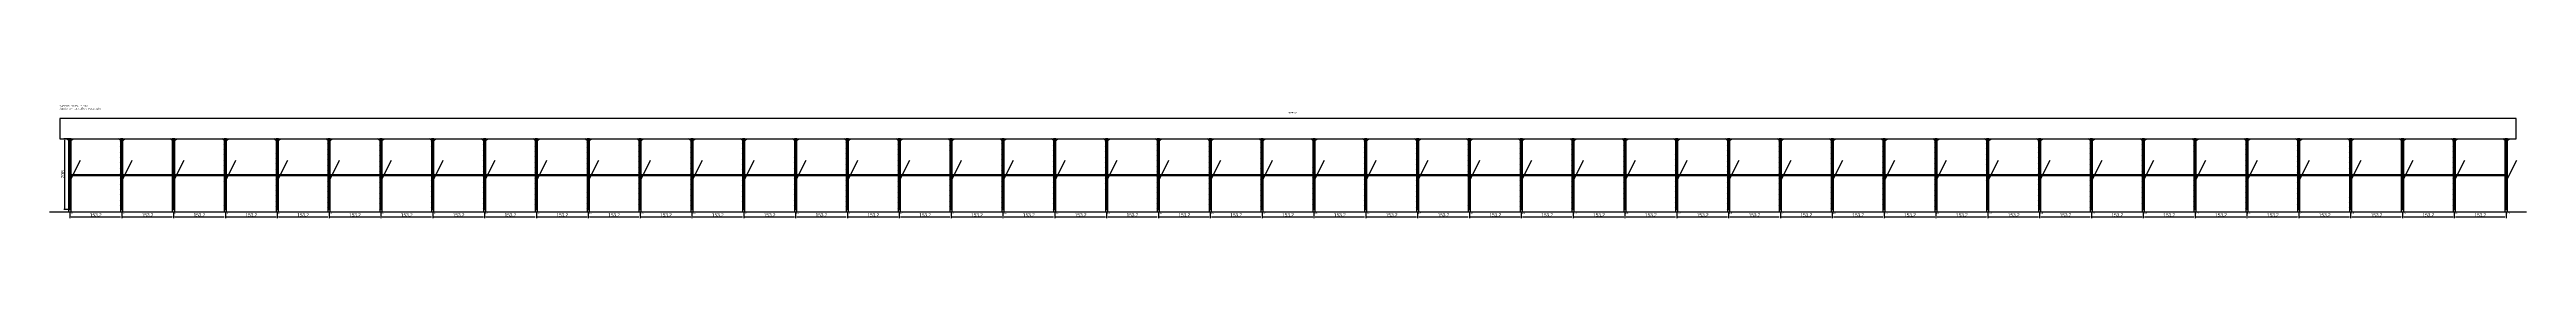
# Model space of a CAD drawing. Header units: metres. Extents: x -30 to 7290, y -25 to 308.
import ezdxf

# ---------------------------------------------------------------- set-up
doc = ezdxf.new("R2010")
doc.units = ezdxf.units.M
for name, color, linetype in [('BARRA_ANCORAGEM', 1, 'Continuous'), ('COTA', 241, 'Continuous'), ('GARFOS OK', 3, 'Continuous'), ('NOME DA VIGA', 6, 'Continuous'), ('SARR_7x7', 40, 'Continuous'), ('TIRAS REESCORAMENTO', 252, 'Continuous'), ('VIGAS', 3, 'Continuous')]:
    doc.layers.add(name, color=color, linetype=linetype)
doc.dimstyles.new('EZ DXF', dxfattribs={"dimtxt": 10, "dimasz": 3.5, "dimexe": 3, "dimexo": 1.5, "dimgap": 1, "dimtad": 1, "dimdec": 1, "dimdsep": 46, "dimcen": 2.5, "dimazin": 3, "dimtfac": 1, "dimtmove": 0, "dimatfit": 3})

msp = doc.modelspace()

# ---------------------------------------------------------------- hatches: boundary and pattern name
at = {"layer": 'COTA'}
h = msp.add_hatch(dxfattribs=at)
h.set_pattern_fill('ANSI31', scale=0.5)
h.paths.add_polyline_path([(26.5, 0), (33.5, 0), (33.5, 208), (26.5, 208)])
h = msp.add_hatch(dxfattribs=at)
h.set_pattern_fill('ANSI31', scale=0.5)
h.paths.add_polyline_path([(179.68, 0), (186.68, 0), (186.68, 208), (179.68, 208)])
h = msp.add_hatch(dxfattribs=at)
h.set_pattern_fill('ANSI31', scale=0.5)
h.paths.add_polyline_path([(332.87, 0), (339.87, 0), (339.87, 208), (332.87, 208)])
h = msp.add_hatch(dxfattribs=at)
h.set_pattern_fill('ANSI31', scale=0.5)
h.paths.add_polyline_path([(486.05, 0), (493.05, 0), (493.05, 208), (486.05, 208)])
h = msp.add_hatch(dxfattribs=at)
h.set_pattern_fill('ANSI31', scale=0.5)
h.paths.add_polyline_path([(639.24, 0), (646.24, 0), (646.24, 208), (639.24, 208)])
h = msp.add_hatch(dxfattribs=at)
h.set_pattern_fill('ANSI31', scale=0.5)
h.paths.add_polyline_path([(792.42, 0), (799.42, 0), (799.42, 208), (792.42, 208)])
h = msp.add_hatch(dxfattribs=at)
h.set_pattern_fill('ANSI31', scale=0.5)
h.paths.add_polyline_path([(945.61, 0), (952.61, 0), (952.61, 208), (945.61, 208)])
h = msp.add_hatch(dxfattribs=at)
h.set_pattern_fill('ANSI31', scale=0.5)
h.paths.add_polyline_path([(1098.79, 0), (1105.79, 0), (1105.79, 208), (1098.79, 208)])
h = msp.add_hatch(dxfattribs=at)
h.set_pattern_fill('ANSI31', scale=0.5)
h.paths.add_polyline_path([(1251.97, 0), (1258.97, 0), (1258.97, 208), (1251.97, 208)])
h = msp.add_hatch(dxfattribs=at)
h.set_pattern_fill('ANSI31', scale=0.5)
h.paths.add_polyline_path([(1405.16, 0), (1412.16, 0), (1412.16, 208), (1405.16, 208)])
h = msp.add_hatch(dxfattribs=at)
h.set_pattern_fill('ANSI31', scale=0.5)
h.paths.add_polyline_path([(1558.34, 0), (1565.34, 0), (1565.34, 208), (1558.34, 208)])
h = msp.add_hatch(dxfattribs=at)
h.set_pattern_fill('ANSI31', scale=0.5)
h.paths.add_polyline_path([(1711.53, 0), (1718.53, 0), (1718.53, 208), (1711.53, 208)])
h = msp.add_hatch(dxfattribs=at)
h.set_pattern_fill('ANSI31', scale=0.5)
h.paths.add_polyline_path([(1864.71, 0), (1871.71, 0), (1871.71, 208), (1864.71, 208)])
h = msp.add_hatch(dxfattribs=at)
h.set_pattern_fill('ANSI31', scale=0.5)
h.paths.add_polyline_path([(2017.9, 0), (2024.9, 0), (2024.9, 208), (2017.9, 208)])
h = msp.add_hatch(dxfattribs=at)
h.set_pattern_fill('ANSI31', scale=0.5)
h.paths.add_polyline_path([(2171.08, 0), (2178.08, 0), (2178.08, 208), (2171.08, 208)])
h = msp.add_hatch(dxfattribs=at)
h.set_pattern_fill('ANSI31', scale=0.5)
h.paths.add_polyline_path([(2324.26, 0), (2331.26, 0), (2331.26, 208), (2324.26, 208)])
h = msp.add_hatch(dxfattribs=at)
h.set_pattern_fill('ANSI31', scale=0.5)
h.paths.add_polyline_path([(2477.45, 0), (2484.45, 0), (2484.45, 208), (2477.45, 208)])
h = msp.add_hatch(dxfattribs=at)
h.set_pattern_fill('ANSI31', scale=0.5)
h.paths.add_polyline_path([(2630.63, 0), (2637.63, 0), (2637.63, 208), (2630.63, 208)])
h = msp.add_hatch(dxfattribs=at)
h.set_pattern_fill('ANSI31', scale=0.5)
h.paths.add_polyline_path([(2783.82, 0), (2790.82, 0), (2790.82, 208), (2783.82, 208)])
h = msp.add_hatch(dxfattribs=at)
h.set_pattern_fill('ANSI31', scale=0.5)
h.paths.add_polyline_path([(2937, 0), (2944, 0), (2944, 208), (2937, 208)])
h = msp.add_hatch(dxfattribs=at)
h.set_pattern_fill('ANSI31', scale=0.5)
h.paths.add_polyline_path([(3090.19, 0), (3097.19, 0), (3097.19, 208), (3090.19, 208)])
h = msp.add_hatch(dxfattribs=at)
h.set_pattern_fill('ANSI31', scale=0.5)
h.paths.add_polyline_path([(3243.37, 0), (3250.37, 0), (3250.37, 208), (3243.37, 208)])
h = msp.add_hatch(dxfattribs=at)
h.set_pattern_fill('ANSI31', scale=0.5)
h.paths.add_polyline_path([(3396.55, 0), (3403.55, 0), (3403.55, 208), (3396.55, 208)])
h = msp.add_hatch(dxfattribs=at)
h.set_pattern_fill('ANSI31', scale=0.5)
h.paths.add_polyline_path([(3549.74, 0), (3556.74, 0), (3556.74, 208), (3549.74, 208)])
h = msp.add_hatch(dxfattribs=at)
h.set_pattern_fill('ANSI31', scale=0.5)
h.paths.add_polyline_path([(3702.92, 0), (3709.92, 0), (3709.92, 208), (3702.92, 208)])
h = msp.add_hatch(dxfattribs=at)
h.set_pattern_fill('ANSI31', scale=0.5)
h.paths.add_polyline_path([(3856.11, 0), (3863.11, 0), (3863.11, 208), (3856.11, 208)])
h = msp.add_hatch(dxfattribs=at)
h.set_pattern_fill('ANSI31', scale=0.5)
h.paths.add_polyline_path([(4009.29, 0), (4016.29, 0), (4016.29, 208), (4009.29, 208)])
h = msp.add_hatch(dxfattribs=at)
h.set_pattern_fill('ANSI31', scale=0.5)
h.paths.add_polyline_path([(4162.48, 0), (4169.48, 0), (4169.48, 208), (4162.48, 208)])
h = msp.add_hatch(dxfattribs=at)
h.set_pattern_fill('ANSI31', scale=0.5)
h.paths.add_polyline_path([(4315.66, 0), (4322.66, 0), (4322.66, 208), (4315.66, 208)])
h = msp.add_hatch(dxfattribs=at)
h.set_pattern_fill('ANSI31', scale=0.5)
h.paths.add_polyline_path([(4468.84, 0), (4475.84, 0), (4475.84, 208), (4468.84, 208)])
h = msp.add_hatch(dxfattribs=at)
h.set_pattern_fill('ANSI31', scale=0.5)
h.paths.add_polyline_path([(4622.03, 0), (4629.03, 0), (4629.03, 208), (4622.03, 208)])
h = msp.add_hatch(dxfattribs=at)
h.set_pattern_fill('ANSI31', scale=0.5)
h.paths.add_polyline_path([(4775.21, 0), (4782.21, 0), (4782.21, 208), (4775.21, 208)])
h = msp.add_hatch(dxfattribs=at)
h.set_pattern_fill('ANSI31', scale=0.5)
h.paths.add_polyline_path([(4928.4, 0), (4935.4, 0), (4935.4, 208), (4928.4, 208)])
h = msp.add_hatch(dxfattribs=at)
h.set_pattern_fill('ANSI31', scale=0.5)
h.paths.add_polyline_path([(5081.58, 0), (5088.58, 0), (5088.58, 208), (5081.58, 208)])
h = msp.add_hatch(dxfattribs=at)
h.set_pattern_fill('ANSI31', scale=0.5)
h.paths.add_polyline_path([(5234.77, 0), (5241.77, 0), (5241.77, 208), (5234.77, 208)])
h = msp.add_hatch(dxfattribs=at)
h.set_pattern_fill('ANSI31', scale=0.5)
h.paths.add_polyline_path([(5387.95, 0), (5394.95, 0), (5394.95, 208), (5387.95, 208)])
h = msp.add_hatch(dxfattribs=at)
h.set_pattern_fill('ANSI31', scale=0.5)
h.paths.add_polyline_path([(5541.13, 0), (5548.13, 0), (5548.13, 208), (5541.13, 208)])
h = msp.add_hatch(dxfattribs=at)
h.set_pattern_fill('ANSI31', scale=0.5)
h.paths.add_polyline_path([(5694.32, 0), (5701.32, 0), (5701.32, 208), (5694.32, 208)])
h = msp.add_hatch(dxfattribs=at)
h.set_pattern_fill('ANSI31', scale=0.5)
h.paths.add_polyline_path([(5847.5, 0), (5854.5, 0), (5854.5, 208), (5847.5, 208)])
h = msp.add_hatch(dxfattribs=at)
h.set_pattern_fill('ANSI31', scale=0.5)
h.paths.add_polyline_path([(6000.69, 0), (6007.69, 0), (6007.69, 208), (6000.69, 208)])
h = msp.add_hatch(dxfattribs=at)
h.set_pattern_fill('ANSI31', scale=0.5)
h.paths.add_polyline_path([(6153.87, 0), (6160.87, 0), (6160.87, 208), (6153.87, 208)])
h = msp.add_hatch(dxfattribs=at)
h.set_pattern_fill('ANSI31', scale=0.5)
h.paths.add_polyline_path([(6307.06, 0), (6314.06, 0), (6314.06, 208), (6307.06, 208)])
h = msp.add_hatch(dxfattribs=at)
h.set_pattern_fill('ANSI31', scale=0.5)
h.paths.add_polyline_path([(6460.24, 0), (6467.24, 0), (6467.24, 208), (6460.24, 208)])
h = msp.add_hatch(dxfattribs=at)
h.set_pattern_fill('ANSI31', scale=0.5)
h.paths.add_polyline_path([(6613.42, 0), (6620.42, 0), (6620.42, 208), (6613.42, 208)])
h = msp.add_hatch(dxfattribs=at)
h.set_pattern_fill('ANSI31', scale=0.5)
h.paths.add_polyline_path([(6766.61, 0), (6773.61, 0), (6773.61, 208), (6766.61, 208)])
h = msp.add_hatch(dxfattribs=at)
h.set_pattern_fill('ANSI31', scale=0.5)
h.paths.add_polyline_path([(6919.79, 0), (6926.79, 0), (6926.79, 208), (6919.79, 208)])
h = msp.add_hatch(dxfattribs=at)
h.set_pattern_fill('ANSI31', scale=0.5)
h.paths.add_polyline_path([(7072.98, 0), (7079.98, 0), (7079.98, 208), (7072.98, 208)])
h = msp.add_hatch(dxfattribs=at)
h.set_pattern_fill('ANSI31', scale=0.5)
h.paths.add_polyline_path([(7226.16, 0), (7233.16, 0), (7233.16, 208), (7226.16, 208)])

# ---------------------------------------------------------------- linework, layer by layer
at = {"layer": 'BARRA_ANCORAGEM'}
for p, q in [((30, 83.2), (61.2, 145.6)), ((183.18, 83.2), (214.38, 145.6)), ((336.37, 83.2), (367.57, 145.6)), ((489.55, 83.2), (520.75, 145.6)), ((642.74, 83.2), (673.94, 145.6)), ((795.92, 83.2), (827.12, 145.6)), ((949.11, 83.2), (980.31, 145.6)), ((1102.29, 83.2), (1133.49, 145.6)), ((1255.47, 83.2), (1286.67, 145.6)), ((1408.66, 83.2), (1439.86, 145.6)), ((1561.84, 83.2), (1593.04, 145.6)), ((1715.03, 83.2), (1746.23, 145.6)), ((1868.21, 83.2), (1899.41, 145.6)), ((2021.4, 83.2), (2052.6, 145.6)), ((2174.58, 83.2), (2205.78, 145.6)), ((2327.76, 83.2), (2358.96, 145.6)), ((2480.95, 83.2), (2512.15, 145.6)), ((2634.13, 83.2), (2665.33, 145.6)), ((2787.32, 83.2), (2818.52, 145.6)), ((2940.5, 83.2), (2971.7, 145.6)), ((3093.69, 83.2), (3124.89, 145.6)), ((3246.87, 83.2), (3278.07, 145.6)), ((3400.05, 83.2), (3431.25, 145.6)), ((3553.24, 83.2), (3584.44, 145.6)), ((3706.42, 83.2), (3737.62, 145.6)), ((3859.61, 83.2), (3890.81, 145.6)), ((4012.79, 83.2), (4043.99, 145.6)), ((4165.98, 83.2), (4197.18, 145.6)), ((4319.16, 83.2), (4350.36, 145.6)), ((4472.34, 83.2), (4503.54, 145.6)), ((4625.53, 83.2), (4656.73, 145.6)), ((4778.71, 83.2), (4809.91, 145.6)), ((4931.9, 83.2), (4963.1, 145.6)), ((5085.08, 83.2), (5116.28, 145.6)), ((5238.27, 83.2), (5269.47, 145.6)), ((5391.45, 83.2), (5422.65, 145.6)), ((5544.63, 83.2), (5575.83, 145.6)), ((5697.82, 83.2), (5729.02, 145.6)), ((5851, 83.2), (5882.2, 145.6)), ((6004.19, 83.2), (6035.39, 145.6)), ((6157.37, 83.2), (6188.57, 145.6)), ((6310.56, 83.2), (6341.76, 145.6)), ((6463.74, 83.2), (6494.94, 145.6)), ((6616.92, 83.2), (6648.12, 145.6)), ((6770.11, 83.2), (6801.31, 145.6)), ((6923.29, 83.2), (6954.49, 145.6)), ((7076.48, 83.2), (7107.68, 145.6)), ((7229.66, 83.2), (7260.86, 145.6))]:
    msp.add_line(p, q, dxfattribs=at)
at = {"layer": 'GARFOS OK'}
for p, q in [((30, 201), (20.5, 208)), ((20.5, 208), (39.5, 208)), ((30, 201), (39.5, 208)), ((183.18, 201), (173.68, 208)), ((173.68, 208), (192.68, 208)), ((183.18, 201), (192.68, 208)), ((336.37, 201), (326.87, 208)), ((326.87, 208), (345.87, 208)), ((336.37, 201), (345.87, 208)), ((489.55, 201), (480.05, 208)), ((480.05, 208), (499.05, 208)), ((489.55, 201), (499.05, 208)), ((642.74, 201), (633.24, 208)), ((633.24, 208), (652.24, 208)), ((642.74, 201), (652.24, 208)), ((795.92, 201), (786.42, 208)), ((786.42, 208), (805.42, 208)), ((795.92, 201), (805.42, 208)), ((949.11, 201), (939.61, 208)), ((939.61, 208), (958.61, 208)), ((949.11, 201), (958.61, 208)), ((1102.29, 201), (1092.79, 208)), ((1092.79, 208), (1111.79, 208)), ((1102.29, 201), (1111.79, 208)), ((1255.47, 201), (1245.97, 208)), ((1245.97, 208), (1264.97, 208)), ((1255.47, 201), (1264.97, 208)), ((1408.66, 201), (1399.16, 208)), ((1399.16, 208), (1418.16, 208)), ((1408.66, 201), (1418.16, 208)), ((1561.84, 201), (1552.34, 208)), ((1552.34, 208), (1571.34, 208)), ((1561.84, 201), (1571.34, 208)), ((1715.03, 201), (1705.53, 208)), ((1705.53, 208), (1724.53, 208)), ((1715.03, 201), (1724.53, 208)), ((1868.21, 201), (1858.71, 208)), ((1858.71, 208), (1877.71, 208)), ((1868.21, 201), (1877.71, 208)), ((2021.4, 201), (2011.9, 208)), ((2011.9, 208), (2030.9, 208)), ((2021.4, 201), (2030.9, 208)), ((2174.58, 201), (2165.08, 208)), ((2165.08, 208), (2184.08, 208)), ((2174.58, 201), (2184.08, 208)), ((2327.76, 201), (2318.26, 208)), ((2318.26, 208), (2337.26, 208)), ((2327.76, 201), (2337.26, 208)), ((2480.95, 201), (2471.45, 208)), ((2471.45, 208), (2490.45, 208)), ((2480.95, 201), (2490.45, 208)), ((2634.13, 201), (2624.63, 208)), ((2624.63, 208), (2643.63, 208)), ((2634.13, 201), (2643.63, 208)), ((2787.32, 201), (2777.82, 208)), ((2777.82, 208), (2796.82, 208)), ((2787.32, 201), (2796.82, 208)), ((2940.5, 201), (2931, 208)), ((2931, 208), (2950, 208)), ((2940.5, 201), (2950, 208)), ((3093.69, 201), (3084.19, 208)), ((3084.19, 208), (3103.19, 208)), ((3093.69, 201), (3103.19, 208)), ((3246.87, 201), (3237.37, 208)), ((3237.37, 208), (3256.37, 208)), ((3246.87, 201), (3256.37, 208)), ((3400.05, 201), (3390.55, 208)), ((3390.55, 208), (3409.55, 208)), ((3400.05, 201), (3409.55, 208)), ((3553.24, 201), (3543.74, 208)), ((3543.74, 208), (3562.74, 208)), ((3553.24, 201), (3562.74, 208)), ((3706.42, 201), (3696.92, 208)), ((3696.92, 208), (3715.92, 208)), ((3706.42, 201), (3715.92, 208)), ((3859.61, 201), (3850.11, 208)), ((3850.11, 208), (3869.11, 208)), ((3859.61, 201), (3869.11, 208)), ((4012.79, 201), (4003.29, 208)), ((4003.29, 208), (4022.29, 208)), ((4012.79, 201), (4022.29, 208)), ((4165.98, 201), (4156.48, 208)), ((4156.48, 208), (4175.48, 208)), ((4165.98, 201), (4175.48, 208)), ((4319.16, 201), (4309.66, 208)), ((4309.66, 208), (4328.66, 208)), ((4319.16, 201), (4328.66, 208)), ((4472.34, 201), (4462.84, 208)), ((4462.84, 208), (4481.84, 208)), ((4472.34, 201), (4481.84, 208)), ((4625.53, 201), (4616.03, 208)), ((4616.03, 208), (4635.03, 208)), ((4625.53, 201), (4635.03, 208)), ((4778.71, 201), (4769.21, 208)), ((4769.21, 208), (4788.21, 208)), ((4778.71, 201), (4788.21, 208)), ((4931.9, 201), (4922.4, 208)), ((4922.4, 208), (4941.4, 208)), ((4931.9, 201), (4941.4, 208)), ((5085.08, 201), (5075.58, 208)), ((5075.58, 208), (5094.58, 208)), ((5085.08, 201), (5094.58, 208)), ((5238.27, 201), (5228.77, 208)), ((5228.77, 208), (5247.77, 208)), ((5238.27, 201), (5247.77, 208)), ((5391.45, 201), (5381.95, 208)), ((5381.95, 208), (5400.95, 208)), ((5391.45, 201), (5400.95, 208)), ((5544.63, 201), (5535.13, 208)), ((5535.13, 208), (5554.13, 208)), ((5544.63, 201), (5554.13, 208)), ((5697.82, 201), (5688.32, 208)), ((5688.32, 208), (5707.32, 208)), ((5697.82, 201), (5707.32, 208)), ((5851, 201), (5841.5, 208)), ((5841.5, 208), (5860.5, 208)), ((5851, 201), (5860.5, 208)), ((6004.19, 201), (5994.69, 208)), ((5994.69, 208), (6013.69, 208)), ((6004.19, 201), (6013.69, 208)), ((6157.37, 201), (6147.87, 208)), ((6147.87, 208), (6166.87, 208)), ((6157.37, 201), (6166.87, 208)), ((6310.56, 201), (6301.06, 208)), ((6301.06, 208), (6320.06, 208)), ((6310.56, 201), (6320.06, 208)), ((6463.74, 201), (6454.24, 208)), ((6454.24, 208), (6473.24, 208)), ((6463.74, 201), (6473.24, 208)), ((6616.92, 201), (6607.42, 208)), ((6607.42, 208), (6626.42, 208)), ((6616.92, 201), (6626.42, 208)), ((6770.11, 201), (6760.61, 208)), ((6760.61, 208), (6779.61, 208)), ((6770.11, 201), (6779.61, 208)), ((6923.29, 201), (6913.79, 208)), ((6913.79, 208), (6932.79, 208)), ((6923.29, 201), (6932.79, 208)), ((7076.48, 201), (7066.98, 208)), ((7066.98, 208), (7085.98, 208)), ((7076.48, 201), (7085.98, 208)), ((7229.66, 201), (7220.16, 208)), ((7220.16, 208), (7239.16, 208)), ((7229.66, 201), (7239.16, 208))]:
    msp.add_line(p, q, dxfattribs=at)
at = {"layer": 'GARFOS OK', "linetype": 'CONTINUOUS'}
msp.add_line((-30, -7), (7289.66, -7), dxfattribs=at)
at = {"layer": 'GARFOS OK'}
for points in [[(26.5, 0), (33.5, 0), (33.5, 208), (26.5, 208), (26.5, 0)], [(179.68, 0), (186.68, 0), (186.68, 208), (179.68, 208), (179.68, 0)], [(332.87, 0), (339.87, 0), (339.87, 208), (332.87, 208), (332.87, 0)], [(486.05, 0), (493.05, 0), (493.05, 208), (486.05, 208), (486.05, 0)], [(639.24, 0), (646.24, 0), (646.24, 208), (639.24, 208), (639.24, 0)], [(792.42, 0), (799.42, 0), (799.42, 208), (792.42, 208), (792.42, 0)], [(945.61, 0), (952.61, 0), (952.61, 208), (945.61, 208), (945.61, 0)], [(1098.79, 0), (1105.79, 0), (1105.79, 208), (1098.79, 208), (1098.79, 0)], [(1251.97, 0), (1258.97, 0), (1258.97, 208), (1251.97, 208), (1251.97, 0)], [(1405.16, 0), (1412.16, 0), (1412.16, 208), (1405.16, 208), (1405.16, 0)], [(1558.34, 0), (1565.34, 0), (1565.34, 208), (1558.34, 208), (1558.34, 0)], [(1711.53, 0), (1718.53, 0), (1718.53, 208), (1711.53, 208), (1711.53, 0)], [(1864.71, 0), (1871.71, 0), (1871.71, 208), (1864.71, 208), (1864.71, 0)], [(2017.9, 0), (2024.9, 0), (2024.9, 208), (2017.9, 208), (2017.9, 0)], [(2171.08, 0), (2178.08, 0), (2178.08, 208), (2171.08, 208), (2171.08, 0)], [(2324.26, 0), (2331.26, 0), (2331.26, 208), (2324.26, 208), (2324.26, 0)], [(2477.45, 0), (2484.45, 0), (2484.45, 208), (2477.45, 208), (2477.45, 0)], [(2630.63, 0), (2637.63, 0), (2637.63, 208), (2630.63, 208), (2630.63, 0)], [(2783.82, 0), (2790.82, 0), (2790.82, 208), (2783.82, 208), (2783.82, 0)], [(2937, 0), (2944, 0), (2944, 208), (2937, 208), (2937, 0)], [(3090.19, 0), (3097.19, 0), (3097.19, 208), (3090.19, 208), (3090.19, 0)], [(3243.37, 0), (3250.37, 0), (3250.37, 208), (3243.37, 208), (3243.37, 0)], [(3396.55, 0), (3403.55, 0), (3403.55, 208), (3396.55, 208), (3396.55, 0)], [(3549.74, 0), (3556.74, 0), (3556.74, 208), (3549.74, 208), (3549.74, 0)], [(3702.92, 0), (3709.92, 0), (3709.92, 208), (3702.92, 208), (3702.92, 0)], [(3856.11, 0), (3863.11, 0), (3863.11, 208), (3856.11, 208), (3856.11, 0)], [(4009.29, 0), (4016.29, 0), (4016.29, 208), (4009.29, 208), (4009.29, 0)], [(4162.48, 0), (4169.48, 0), (4169.48, 208), (4162.48, 208), (4162.48, 0)], [(4315.66, 0), (4322.66, 0), (4322.66, 208), (4315.66, 208), (4315.66, 0)], [(4468.84, 0), (4475.84, 0), (4475.84, 208), (4468.84, 208), (4468.84, 0)], [(4622.03, 0), (4629.03, 0), (4629.03, 208), (4622.03, 208), (4622.03, 0)], [(4775.21, 0), (4782.21, 0), (4782.21, 208), (4775.21, 208), (4775.21, 0)], [(4928.4, 0), (4935.4, 0), (4935.4, 208), (4928.4, 208), (4928.4, 0)], [(5081.58, 0), (5088.58, 0), (5088.58, 208), (5081.58, 208), (5081.58, 0)], [(5234.77, 0), (5241.77, 0), (5241.77, 208), (5234.77, 208), (5234.77, 0)], [(5387.95, 0), (5394.95, 0), (5394.95, 208), (5387.95, 208), (5387.95, 0)], [(5541.13, 0), (5548.13, 0), (5548.13, 208), (5541.13, 208), (5541.13, 0)], [(5694.32, 0), (5701.32, 0), (5701.32, 208), (5694.32, 208), (5694.32, 0)], [(5847.5, 0), (5854.5, 0), (5854.5, 208), (5847.5, 208), (5847.5, 0)], [(6000.69, 0), (6007.69, 0), (6007.69, 208), (6000.69, 208), (6000.69, 0)], [(6153.87, 0), (6160.87, 0), (6160.87, 208), (6153.87, 208), (6153.87, 0)], [(6307.06, 0), (6314.06, 0), (6314.06, 208), (6307.06, 208), (6307.06, 0)], [(6460.24, 0), (6467.24, 0), (6467.24, 208), (6460.24, 208), (6460.24, 0)], [(6613.42, 0), (6620.42, 0), (6620.42, 208), (6613.42, 208), (6613.42, 0)], [(6766.61, 0), (6773.61, 0), (6773.61, 208), (6766.61, 208), (6766.61, 0)], [(6919.79, 0), (6926.79, 0), (6926.79, 208), (6919.79, 208), (6919.79, 0)], [(7072.98, 0), (7079.98, 0), (7079.98, 208), (7072.98, 208), (7072.98, 0)], [(7226.16, 0), (7233.16, 0), (7233.16, 208), (7226.16, 208), (7226.16, 0)]]:
    msp.add_lwpolyline(points, dxfattribs=at)
at = {"layer": 'SARR_7x7'}
for points in [[(26.5, -7), (33.5, -7), (33.5, 0), (26.5, 0), (26.5, -7)], [(179.68, -7), (186.68, -7), (186.68, 0), (179.68, 0), (179.68, -7)], [(332.87, -7), (339.87, -7), (339.87, 0), (332.87, 0), (332.87, -7)], [(486.05, -7), (493.05, -7), (493.05, 0), (486.05, 0), (486.05, -7)], [(639.24, -7), (646.24, -7), (646.24, 0), (639.24, 0), (639.24, -7)], [(792.42, -7), (799.42, -7), (799.42, 0), (792.42, 0), (792.42, -7)], [(945.61, -7), (952.61, -7), (952.61, 0), (945.61, 0), (945.61, -7)], [(1098.79, -7), (1105.79, -7), (1105.79, 0), (1098.79, 0), (1098.79, -7)], [(1251.97, -7), (1258.97, -7), (1258.97, 0), (1251.97, 0), (1251.97, -7)], [(1405.16, -7), (1412.16, -7), (1412.16, 0), (1405.16, 0), (1405.16, -7)], [(1558.34, -7), (1565.34, -7), (1565.34, 0), (1558.34, 0), (1558.34, -7)], [(1711.53, -7), (1718.53, -7), (1718.53, 0), (1711.53, 0), (1711.53, -7)], [(1864.71, -7), (1871.71, -7), (1871.71, 0), (1864.71, 0), (1864.71, -7)], [(2017.9, -7), (2024.9, -7), (2024.9, 0), (2017.9, 0), (2017.9, -7)], [(2171.08, -7), (2178.08, -7), (2178.08, 0), (2171.08, 0), (2171.08, -7)], [(2324.26, -7), (2331.26, -7), (2331.26, 0), (2324.26, 0), (2324.26, -7)], [(2477.45, -7), (2484.45, -7), (2484.45, 0), (2477.45, 0), (2477.45, -7)], [(2630.63, -7), (2637.63, -7), (2637.63, 0), (2630.63, 0), (2630.63, -7)], [(2783.82, -7), (2790.82, -7), (2790.82, 0), (2783.82, 0), (2783.82, -7)], [(2937, -7), (2944, -7), (2944, 0), (2937, 0), (2937, -7)], [(3090.19, -7), (3097.19, -7), (3097.19, 0), (3090.19, 0), (3090.19, -7)], [(3243.37, -7), (3250.37, -7), (3250.37, 0), (3243.37, 0), (3243.37, -7)], [(3396.55, -7), (3403.55, -7), (3403.55, 0), (3396.55, 0), (3396.55, -7)], [(3549.74, -7), (3556.74, -7), (3556.74, 0), (3549.74, 0), (3549.74, -7)], [(3702.92, -7), (3709.92, -7), (3709.92, 0), (3702.92, 0), (3702.92, -7)], [(3856.11, -7), (3863.11, -7), (3863.11, 0), (3856.11, 0), (3856.11, -7)], [(4009.29, -7), (4016.29, -7), (4016.29, 0), (4009.29, 0), (4009.29, -7)], [(4162.48, -7), (4169.48, -7), (4169.48, 0), (4162.48, 0), (4162.48, -7)], [(4315.66, -7), (4322.66, -7), (4322.66, 0), (4315.66, 0), (4315.66, -7)], [(4468.84, -7), (4475.84, -7), (4475.84, 0), (4468.84, 0), (4468.84, -7)], [(4622.03, -7), (4629.03, -7), (4629.03, 0), (4622.03, 0), (4622.03, -7)], [(4775.21, -7), (4782.21, -7), (4782.21, 0), (4775.21, 0), (4775.21, -7)], [(4928.4, -7), (4935.4, -7), (4935.4, 0), (4928.4, 0), (4928.4, -7)], [(5081.58, -7), (5088.58, -7), (5088.58, 0), (5081.58, 0), (5081.58, -7)], [(5234.77, -7), (5241.77, -7), (5241.77, 0), (5234.77, 0), (5234.77, -7)], [(5387.95, -7), (5394.95, -7), (5394.95, 0), (5387.95, 0), (5387.95, -7)], [(5541.13, -7), (5548.13, -7), (5548.13, 0), (5541.13, 0), (5541.13, -7)], [(5694.32, -7), (5701.32, -7), (5701.32, 0), (5694.32, 0), (5694.32, -7)], [(5847.5, -7), (5854.5, -7), (5854.5, 0), (5847.5, 0), (5847.5, -7)], [(6000.69, -7), (6007.69, -7), (6007.69, 0), (6000.69, 0), (6000.69, -7)], [(6153.87, -7), (6160.87, -7), (6160.87, 0), (6153.87, 0), (6153.87, -7)], [(6307.06, -7), (6314.06, -7), (6314.06, 0), (6307.06, 0), (6307.06, -7)], [(6460.24, -7), (6467.24, -7), (6467.24, 0), (6460.24, 0), (6460.24, -7)], [(6613.42, -7), (6620.42, -7), (6620.42, 0), (6613.42, 0), (6613.42, -7)], [(6766.61, -7), (6773.61, -7), (6773.61, 0), (6766.61, 0), (6766.61, -7)], [(6919.79, -7), (6926.79, -7), (6926.79, 0), (6919.79, 0), (6919.79, -7)], [(7072.98, -7), (7079.98, -7), (7079.98, 0), (7072.98, 0), (7072.98, -7)], [(7226.16, -7), (7233.16, -7), (7233.16, 0), (7226.16, 0), (7226.16, -7)]]:
    msp.add_lwpolyline(points, dxfattribs=at)
at = {"layer": 'TIRAS REESCORAMENTO'}
for points in [[(30, 100), (183.18, 100), (183.18, 102.5), (30, 102.5), (30, 100)], [(183.18, 100), (336.37, 100), (336.37, 102.5), (183.18, 102.5), (183.18, 100)], [(336.37, 100), (489.55, 100), (489.55, 102.5), (336.37, 102.5), (336.37, 100)], [(489.55, 100), (642.74, 100), (642.74, 102.5), (489.55, 102.5), (489.55, 100)], [(642.74, 100), (795.92, 100), (795.92, 102.5), (642.74, 102.5), (642.74, 100)], [(795.92, 100), (949.11, 100), (949.11, 102.5), (795.92, 102.5), (795.92, 100)], [(949.11, 100), (1102.29, 100), (1102.29, 102.5), (949.11, 102.5), (949.11, 100)], [(1102.29, 100), (1255.47, 100), (1255.47, 102.5), (1102.29, 102.5), (1102.29, 100)], [(1255.47, 100), (1408.66, 100), (1408.66, 102.5), (1255.47, 102.5), (1255.47, 100)], [(1408.66, 100), (1561.84, 100), (1561.84, 102.5), (1408.66, 102.5), (1408.66, 100)], [(1561.84, 100), (1715.03, 100), (1715.03, 102.5), (1561.84, 102.5), (1561.84, 100)], [(1715.03, 100), (1868.21, 100), (1868.21, 102.5), (1715.03, 102.5), (1715.03, 100)], [(1868.21, 100), (2021.4, 100), (2021.4, 102.5), (1868.21, 102.5), (1868.21, 100)], [(2021.4, 100), (2174.58, 100), (2174.58, 102.5), (2021.4, 102.5), (2021.4, 100)], [(2174.58, 100), (2327.76, 100), (2327.76, 102.5), (2174.58, 102.5), (2174.58, 100)], [(2327.76, 100), (2480.95, 100), (2480.95, 102.5), (2327.76, 102.5), (2327.76, 100)], [(2480.95, 100), (2634.13, 100), (2634.13, 102.5), (2480.95, 102.5), (2480.95, 100)], [(2634.13, 100), (2787.32, 100), (2787.32, 102.5), (2634.13, 102.5), (2634.13, 100)], [(2787.32, 100), (2940.5, 100), (2940.5, 102.5), (2787.32, 102.5), (2787.32, 100)], [(2940.5, 100), (3093.69, 100), (3093.69, 102.5), (2940.5, 102.5), (2940.5, 100)], [(3093.69, 100), (3246.87, 100), (3246.87, 102.5), (3093.69, 102.5), (3093.69, 100)], [(3246.87, 100), (3400.05, 100), (3400.05, 102.5), (3246.87, 102.5), (3246.87, 100)], [(3400.05, 100), (3553.24, 100), (3553.24, 102.5), (3400.05, 102.5), (3400.05, 100)], [(3553.24, 100), (3706.42, 100), (3706.42, 102.5), (3553.24, 102.5), (3553.24, 100)], [(3706.42, 100), (3859.61, 100), (3859.61, 102.5), (3706.42, 102.5), (3706.42, 100)], [(3859.61, 100), (4012.79, 100), (4012.79, 102.5), (3859.61, 102.5), (3859.61, 100)], [(4012.79, 100), (4165.98, 100), (4165.98, 102.5), (4012.79, 102.5), (4012.79, 100)], [(4165.98, 100), (4319.16, 100), (4319.16, 102.5), (4165.98, 102.5), (4165.98, 100)], [(4319.16, 100), (4472.34, 100), (4472.34, 102.5), (4319.16, 102.5), (4319.16, 100)], [(4472.34, 100), (4625.53, 100), (4625.53, 102.5), (4472.34, 102.5), (4472.34, 100)], [(4625.53, 100), (4778.71, 100), (4778.71, 102.5), (4625.53, 102.5), (4625.53, 100)], [(4778.71, 100), (4931.9, 100), (4931.9, 102.5), (4778.71, 102.5), (4778.71, 100)], [(4931.9, 100), (5085.08, 100), (5085.08, 102.5), (4931.9, 102.5), (4931.9, 100)], [(5085.08, 100), (5238.27, 100), (5238.27, 102.5), (5085.08, 102.5), (5085.08, 100)], [(5238.27, 100), (5391.45, 100), (5391.45, 102.5), (5238.27, 102.5), (5238.27, 100)], [(5391.45, 100), (5544.63, 100), (5544.63, 102.5), (5391.45, 102.5), (5391.45, 100)], [(5544.63, 100), (5697.82, 100), (5697.82, 102.5), (5544.63, 102.5), (5544.63, 100)], [(5697.82, 100), (5851, 100), (5851, 102.5), (5697.82, 102.5), (5697.82, 100)], [(5851, 100), (6004.19, 100), (6004.19, 102.5), (5851, 102.5), (5851, 100)], [(6004.19, 100), (6157.37, 100), (6157.37, 102.5), (6004.19, 102.5), (6004.19, 100)], [(6157.37, 100), (6310.56, 100), (6310.56, 102.5), (6157.37, 102.5), (6157.37, 100)], [(6310.56, 100), (6463.74, 100), (6463.74, 102.5), (6310.56, 102.5), (6310.56, 100)], [(6463.74, 100), (6616.92, 100), (6616.92, 102.5), (6463.74, 102.5), (6463.74, 100)], [(6616.92, 100), (6770.11, 100), (6770.11, 102.5), (6616.92, 102.5), (6616.92, 100)], [(6770.11, 100), (6923.29, 100), (6923.29, 102.5), (6770.11, 102.5), (6770.11, 100)], [(6923.29, 100), (7076.48, 100), (7076.48, 102.5), (6923.29, 102.5), (6923.29, 100)], [(7076.48, 100), (7229.66, 100), (7229.66, 102.5), (7076.48, 102.5), (7076.48, 100)]]:
    msp.add_lwpolyline(points, dxfattribs=at)
at = {"layer": 'VIGAS'}
msp.add_lwpolyline([(0, 208), (7259.66, 208), (7259.66, 268), (0, 268), (0, 208)], dxfattribs=at)

# ---------------------------------------------------------------- texts
at = {"layer": 'NOME DA VIGA'}
for s, height, p in [('48 PECAS', 4, (3629.83, 283)), ('GF1', 3, (30, -12)), ('GF2', 3, (183.18, -12)), ('GF3', 3, (336.37, -12)), ('GF4', 3, (489.55, -12)), ('GF5', 3, (642.74, -12)), ('GF6', 3, (795.92, -12)), ('GF7', 3, (949.11, -12)), ('GF8', 3, (1102.29, -12)), ('GF9', 3, (1255.47, -12)), ('GF10', 3, (1408.66, -12)), ('GF11', 3, (1561.84, -12)), ('GF12', 3, (1715.03, -12)), ('GF13', 3, (1868.21, -12)), ('GF14', 3, (2021.4, -12)), ('GF15', 3, (2174.58, -12)), ('GF16', 3, (2327.76, -12)), ('GF17', 3, (2480.95, -12)), ('GF18', 3, (2634.13, -12)), ('GF19', 3, (2787.32, -12)), ('GF20', 3, (2940.5, -12)), ('GF21', 3, (3093.69, -12)), ('GF22', 3, (3246.87, -12)), ('GF23', 3, (3400.05, -12)), ('GF24', 3, (3553.24, -12)), ('GF25', 3, (3706.42, -12)), ('GF26', 3, (3859.61, -12)), ('GF27', 3, (4012.79, -12)), ('GF28', 3, (4165.98, -12)), ('GF29', 3, (4319.16, -12)), ('GF30', 3, (4472.34, -12)), ('GF31', 3, (4625.53, -12)), ('GF32', 3, (4778.71, -12)), ('GF33', 3, (4931.9, -12)), ('GF34', 3, (5085.08, -12)), ('GF35', 3, (5238.27, -12)), ('GF36', 3, (5391.45, -12)), ('GF37', 3, (5544.63, -12)), ('GF38', 3, (5697.82, -12)), ('GF39', 3, (5851, -12)), ('GF40', 3, (6004.19, -12)), ('GF41', 3, (6157.37, -12)), ('GF42', 3, (6310.56, -12)), ('GF43', 3, (6463.74, -12)), ('GF44', 3, (6616.92, -12)), ('GF45', 3, (6770.11, -12)), ('GF46', 3, (6923.29, -12)), ('GF47', 3, (7076.48, -12)), ('GF48', 3, (7229.66, -12))]:
    msp.add_text(s, height=height, dxfattribs=at).set_placement(p)
at = {"layer": 'NOME DA VIGA', "insert": (0, 293), "char_height": 5, "attachment_point": 7}
msp.add_mtext('GARFOS - V1024 - 2_PAV\\PSarrafo: 7x7 | Esp: 150cm | Forq: dupla', dxfattribs=at)

# ---------------------------------------------------------------- dimensions: what is measured, and where the dimension line sits
at = {"layer": 'COTA'}
msp.add_linear_dim(base=(15, 0), p1=(30, 0), p2=(30, 208), angle=90, dimstyle='EZ DXF', dxfattribs=at).render()
for base, p1, p2 in [((30, -22), (30, -7), (183.18, -7)), ((183.18, -22), (183.18, -7), (336.37, -7)), ((336.37, -22), (336.37, -7), (489.55, -7)), ((489.55, -22), (489.55, -7), (642.74, -7)), ((642.74, -22), (642.74, -7), (795.92, -7)), ((795.92, -22), (795.92, -7), (949.11, -7)), ((949.11, -22), (949.11, -7), (1102.29, -7)), ((1102.29, -22), (1102.29, -7), (1255.47, -7)), ((1255.47, -22), (1255.47, -7), (1408.66, -7)), ((1408.66, -22), (1408.66, -7), (1561.84, -7)), ((1561.84, -22), (1561.84, -7), (1715.03, -7)), ((1715.03, -22), (1715.03, -7), (1868.21, -7)), ((1868.21, -22), (1868.21, -7), (2021.4, -7)), ((2021.4, -22), (2021.4, -7), (2174.58, -7)), ((2174.58, -22), (2174.58, -7), (2327.76, -7)), ((2327.76, -22), (2327.76, -7), (2480.95, -7)), ((2480.95, -22), (2480.95, -7), (2634.13, -7)), ((2634.13, -22), (2634.13, -7), (2787.32, -7)), ((2787.32, -22), (2787.32, -7), (2940.5, -7)), ((2940.5, -22), (2940.5, -7), (3093.69, -7)), ((3093.69, -22), (3093.69, -7), (3246.87, -7)), ((3246.87, -22), (3246.87, -7), (3400.05, -7)), ((3400.05, -22), (3400.05, -7), (3553.24, -7)), ((3553.24, -22), (3553.24, -7), (3706.42, -7)), ((3706.42, -22), (3706.42, -7), (3859.61, -7)), ((3859.61, -22), (3859.61, -7), (4012.79, -7)), ((4012.79, -22), (4012.79, -7), (4165.98, -7)), ((4165.98, -22), (4165.98, -7), (4319.16, -7)), ((4319.16, -22), (4319.16, -7), (4472.34, -7)), ((4472.34, -22), (4472.34, -7), (4625.53, -7)), ((4625.53, -22), (4625.53, -7), (4778.71, -7)), ((4778.71, -22), (4778.71, -7), (4931.9, -7)), ((4931.9, -22), (4931.9, -7), (5085.08, -7)), ((5085.08, -22), (5085.08, -7), (5238.27, -7)), ((5238.27, -22), (5238.27, -7), (5391.45, -7)), ((5391.45, -22), (5391.45, -7), (5544.63, -7)), ((5544.63, -22), (5544.63, -7), (5697.82, -7)), ((5697.82, -22), (5697.82, -7), (5851, -7)), ((5851, -22), (5851, -7), (6004.19, -7)), ((6004.19, -22), (6004.19, -7), (6157.37, -7)), ((6157.37, -22), (6157.37, -7), (6310.56, -7)), ((6310.56, -22), (6310.56, -7), (6463.74, -7)), ((6463.74, -22), (6463.74, -7), (6616.92, -7)), ((6616.92, -22), (6616.92, -7), (6770.11, -7)), ((6770.11, -22), (6770.11, -7), (6923.29, -7)), ((6923.29, -22), (6923.29, -7), (7076.48, -7)), ((7076.48, -22), (7076.48, -7), (7229.66, -7))]:
    msp.add_linear_dim(base=base, p1=p1, p2=p2, dimstyle='EZ DXF', dxfattribs=at).render()

doc.saveas('drawing.dxf')
